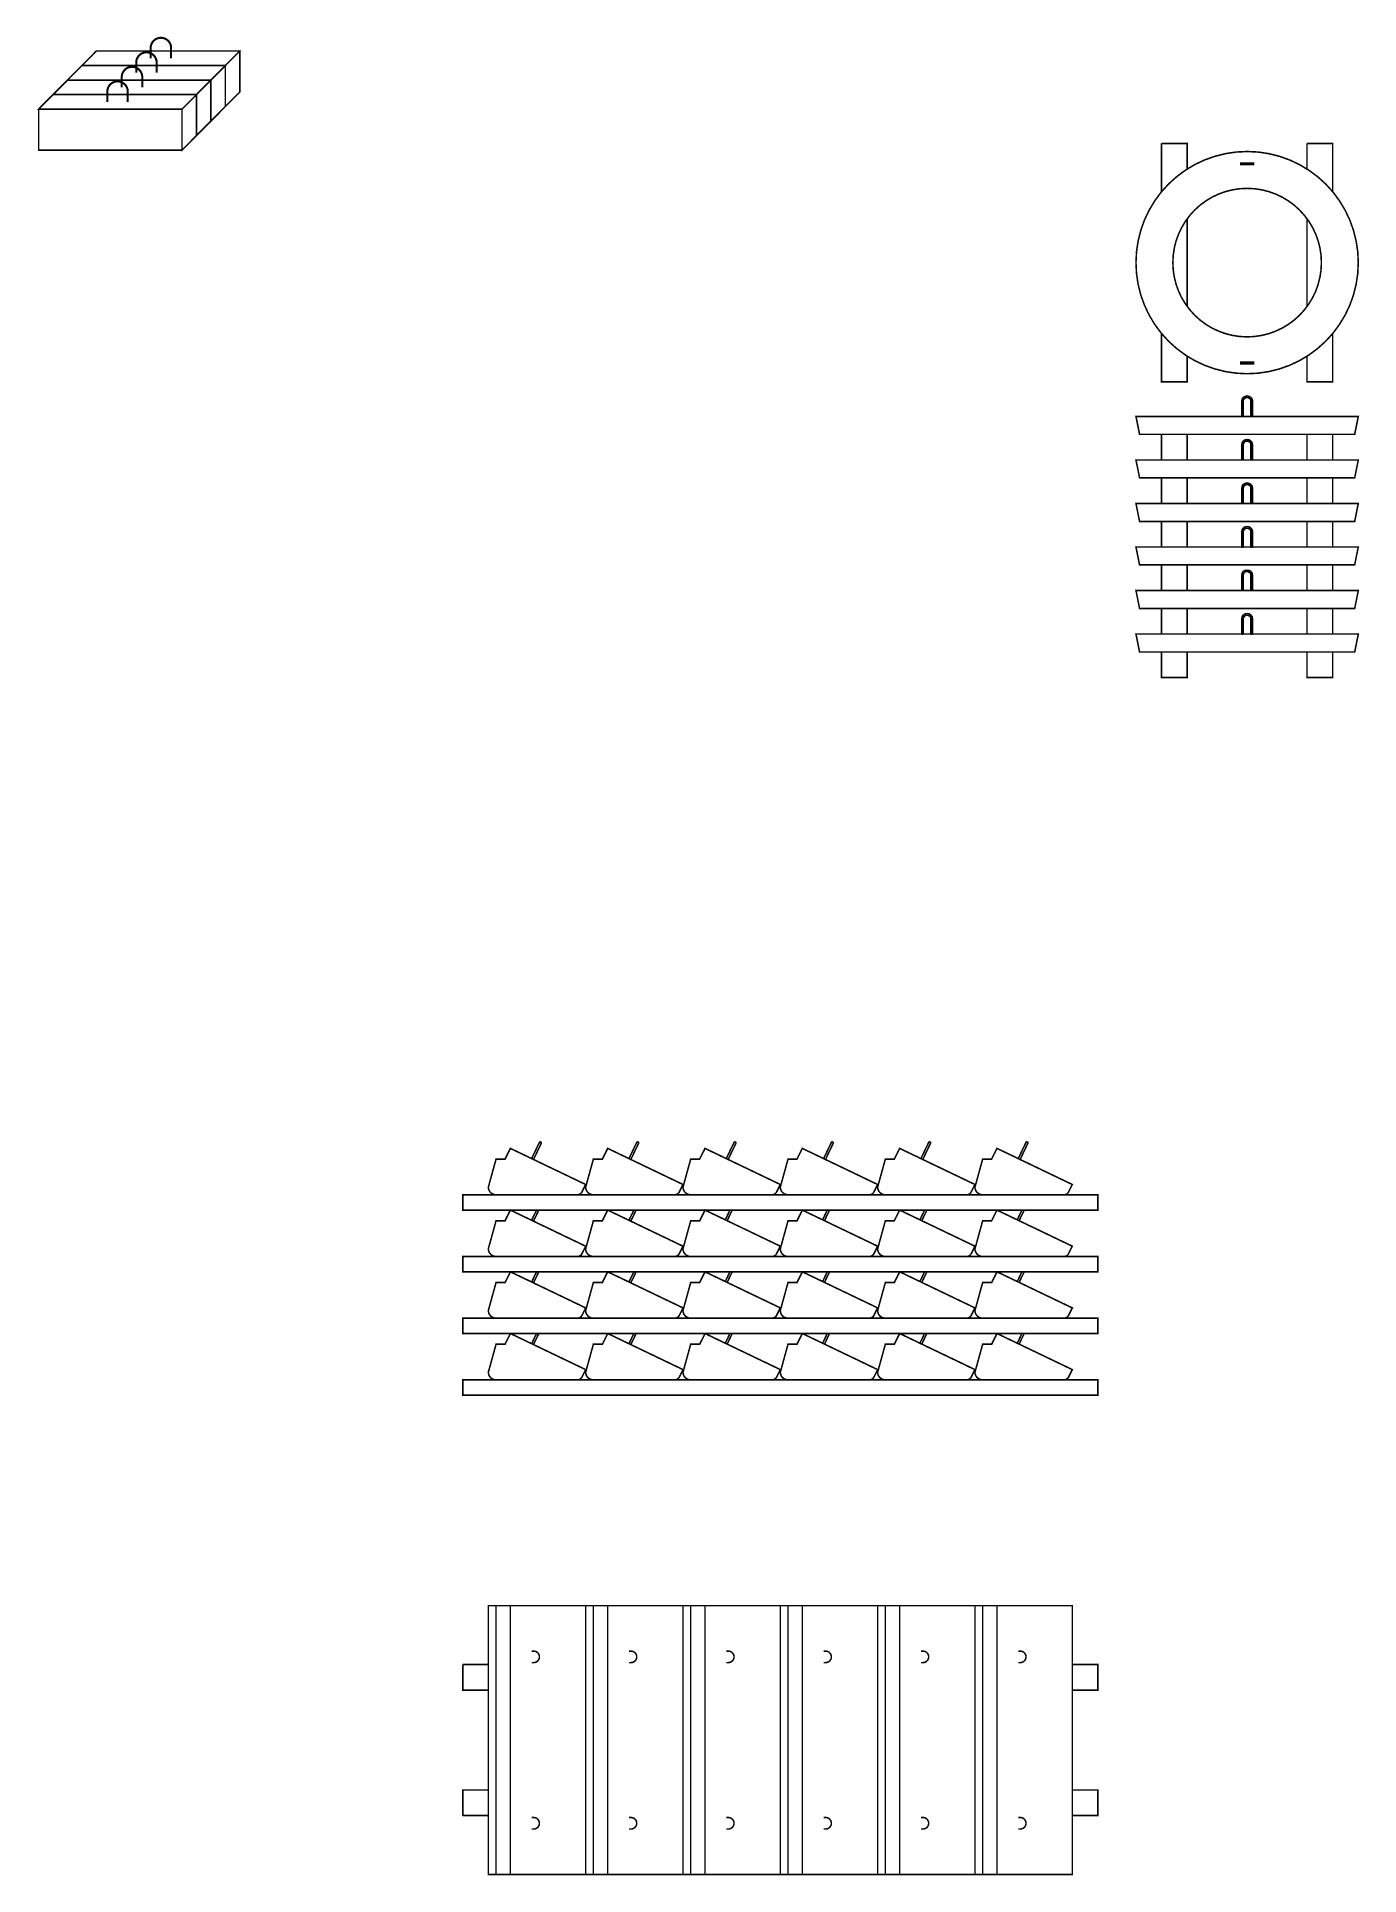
# Model space of a CAD drawing. Header units: millimetres. Extents: x -300689 to 10556, y -104928 to 107291.
# Drawn here: x -15142 to -9978, y 23051 to 30232 of the extents above; entities that cross this region are included whole.
import ezdxf

# ---------------------------------------------------------------- set-up
doc = ezdxf.new("R2010")
doc.units = ezdxf.units.MM
doc.layers.add('линии', color=7, linetype='Continuous')

msp = doc.modelspace()

# ---------------------------------------------------------------- linework, layer by layer
at = {"linetype": 'ByBlock', "ltscale": 0.25, "const_width": 6}
for points in [[(-14405.3129, 29959.8609), (-14405.3129, 30119.8609), (-14965.3129, 30119.8609), (-14908.9263, 30176.6107), (-14348.9263, 30176.6107), (-14405.3129, 30119.8609), (-14405.3129, 29959.8609), (-14348.9263, 30016.6107), (-14348.9263, 30176.6107)], [(-14461.6995, 29903.111), (-14461.6995, 30063.111), (-15021.6995, 30063.111), (-14965.3129, 30119.8609), (-14405.3129, 30119.8609), (-14461.6995, 30063.111), (-14461.6995, 29903.111), (-14405.3129, 29959.8609), (-14405.3129, 30119.8609)], [(-14518.0862, 29846.3611), (-14518.0862, 30006.3611), (-15078.0862, 30006.3611), (-15021.6995, 30063.111), (-14461.6995, 30063.111), (-14518.0862, 30006.3611), (-14518.0862, 29846.3611), (-14461.6995, 29903.111), (-14461.6995, 30063.111)], [(-15078.0862, 30006.3611), (-15134.4728, 29949.6113), (-15134.4728, 29789.6113), (-14574.4728, 29789.6113), (-14574.4728, 29949.6113), (-15134.4728, 29949.6113), (-15078.0862, 30006.3611), (-14518.0862, 30006.3611), (-14574.4728, 29949.6113), (-14574.4728, 29789.6113), (-14518.0862, 29846.3611), (-14518.0862, 30006.3611)], [(-10749.8524, 29815.5957), (-10649.8524, 29815.5957), (-10649.8524, 29715.5957)], [(-10749.8524, 29627.2105), (-10749.8524, 29815.5957)], [(-10181.8524, 29815.5957), (-10081.8524, 29815.5957), (-10081.8524, 29627.2105)], [(-10181.8524, 29715.5957), (-10181.8524, 29815.5957)], [(-10649.8524, 29521.3832), (-10649.8524, 29178.7814)], [(-10181.8524, 29178.7814), (-10181.8524, 29521.3832)], [(-10649.8524, 28984.569), (-10649.8524, 28884.569), (-10749.8524, 28884.569), (-10749.8524, 29072.9542)], [(-10081.8524, 29072.9542), (-10081.8524, 28884.569), (-10181.8524, 28884.569), (-10181.8524, 28984.569)], [(-13209.503, 25850.4765), (-13179.2327, 25913.5932)], [(-13202.2896, 25847.017), (-13172.0194, 25910.1337)], [(-12829.503, 25850.4765), (-12799.2327, 25913.5932)], [(-12822.2896, 25847.017), (-12792.0194, 25910.1337)], [(-12449.503, 25850.4765), (-12419.2327, 25913.5932)], [(-12442.2896, 25847.017), (-12412.0194, 25910.1337)], [(-12069.503, 25850.4765), (-12039.2327, 25913.5932)], [(-12062.2896, 25847.017), (-12032.0194, 25910.1337)], [(-11689.503, 25850.4765), (-11659.2327, 25913.5932)], [(-11682.2896, 25847.017), (-11652.0194, 25910.1337)], [(-11309.503, 25850.4765), (-11279.2327, 25913.5932)], [(-11302.2896, 25847.017), (-11272.0194, 25910.1337)], [(-13190.41, 25649.2874), (-13209.503, 25609.4765)], [(-13202.2896, 25606.017), (-13181.5375, 25649.2874)], [(-12810.41, 25649.2874), (-12829.503, 25609.4765)], [(-12822.2896, 25606.017), (-12801.5375, 25649.2874)], [(-12435.2059, 25649.2874), (-12453.4021, 25611.3465)], [(-12446.1887, 25607.887), (-12426.3334, 25649.2874)], [(-12055.2059, 25649.2874), (-12073.4021, 25611.3465)], [(-12066.1887, 25607.887), (-12046.3334, 25649.2874)], [(-11675.2059, 25649.2874), (-11693.4021, 25611.3465)], [(-11686.1887, 25607.887), (-11666.3334, 25649.2874)], [(-11295.2059, 25649.2874), (-11313.4021, 25611.3465)], [(-11306.1887, 25607.887), (-11286.3334, 25649.2874)], [(-13190.41, 25408.2874), (-13209.503, 25368.4765)], [(-13202.2896, 25365.017), (-13181.5375, 25408.2874)], [(-12810.41, 25408.2874), (-12829.503, 25368.4765)], [(-12822.2896, 25365.017), (-12801.5375, 25408.2874)], [(-12435.2059, 25408.2874), (-12453.4021, 25370.3465)], [(-12446.1887, 25366.887), (-12426.3334, 25408.2874)], [(-12055.2059, 25408.2874), (-12073.4021, 25370.3465)], [(-12066.1887, 25366.887), (-12046.3334, 25408.2874)], [(-11675.2059, 25408.2874), (-11693.4021, 25370.3465)], [(-11686.1887, 25366.887), (-11666.3334, 25408.2874)], [(-11295.2059, 25408.2874), (-11313.4021, 25370.3465)], [(-11306.1887, 25366.887), (-11286.3334, 25408.2874)], [(-13190.41, 25167.2874), (-13209.503, 25127.4765)], [(-13202.2896, 25124.017), (-13181.5375, 25167.2874)], [(-12810.41, 25167.2874), (-12829.503, 25127.4765)], [(-12822.2896, 25124.017), (-12801.5375, 25167.2874)], [(-12435.2059, 25167.2874), (-12453.4021, 25129.3465)], [(-12446.1887, 25125.887), (-12426.3334, 25167.2874)], [(-12055.2059, 25167.2874), (-12073.4021, 25129.3465)], [(-12066.1887, 25125.887), (-12046.3334, 25167.2874)], [(-11675.2059, 25167.2874), (-11693.4021, 25129.3465)], [(-11686.1887, 25125.887), (-11666.3334, 25167.2874)], [(-11295.2059, 25167.2874), (-11313.4021, 25129.3465)], [(-11306.1887, 25125.887), (-11286.3334, 25167.2874)], [(-13378.513, 24104.3546), (-12998.513, 24104.3546), (-12998.513, 23054.3546), (-13378.513, 23054.3546), (-13378.513, 24104.3546), (-13348.513, 24104.3546), (-13348.513, 23054.3546), (-13292.513, 23054.3546), (-13292.513, 24104.3546)], [(-12998.513, 24104.3546), (-12618.513, 24104.3546), (-12618.513, 23054.3546), (-12998.513, 23054.3546), (-12998.513, 24104.3546), (-12968.513, 24104.3546), (-12968.513, 23054.3546), (-12912.513, 23054.3546), (-12912.513, 24104.3546)], [(-12618.513, 24104.3546), (-12238.513, 24104.3546), (-12238.513, 23054.3546), (-12618.513, 23054.3546), (-12618.513, 24104.3546), (-12588.513, 24104.3546), (-12588.513, 23054.3546), (-12532.513, 23054.3546), (-12532.513, 24104.3546)], [(-12238.513, 24104.3546), (-11858.513, 24104.3546), (-11858.513, 23054.3546), (-12238.513, 23054.3546), (-12238.513, 24104.3546), (-12208.513, 24104.3546), (-12208.513, 23054.3546), (-12152.513, 23054.3546), (-12152.513, 24104.3546)], [(-11858.513, 24104.3546), (-11478.513, 24104.3546), (-11478.513, 23054.3546), (-11858.513, 23054.3546), (-11858.513, 24104.3546), (-11828.513, 24104.3546), (-11828.513, 23054.3546), (-11772.513, 23054.3546), (-11772.513, 24104.3546)], [(-11478.513, 24104.3546), (-11098.513, 24104.3546), (-11098.513, 23054.3546), (-11478.513, 23054.3546), (-11478.513, 24104.3546), (-11448.513, 24104.3546), (-11448.513, 23054.3546), (-11392.513, 23054.3546), (-11392.513, 24104.3546)], [(-13478.513, 23874.3546), (-13378.513, 23874.3546)], [(-13378.513, 23774.3546), (-13478.513, 23774.3546), (-13478.513, 23874.3546)], [(-11098.513, 23874.3546), (-10998.513, 23874.3546), (-10998.513, 23774.3546), (-11098.513, 23774.3546)], [(-13378.513, 23384.3546), (-13478.513, 23384.3546), (-13478.513, 23284.3546)], [(-11098.513, 23284.3546), (-10998.513, 23284.3546), (-10998.513, 23384.3546), (-11098.513, 23384.3546)], [(-13478.513, 23284.3546), (-13378.513, 23284.3546)]]:
    msp.add_lwpolyline(points, dxfattribs=at)
for points in [[(-10415.8524, 29784.0823, -1), (-10415.8524, 28916.0823, -1), (-10415.8524, 29784.0823, -1)], [(-10415.8524, 29060.0823, 1), (-10415.8524, 29640.0823, 1), (-10415.8524, 29060.0823, -1)], [(-13292.513, 25890.2874), (-13313.513, 25848.2874), (-13348.513, 25848.2874), (-13378.513, 25739.2874, 0.414213562), (-13348.513, 25709.2874), (-13030.8737, 25709.2874, 0.284079044), (-13012.9851, 25720.3431), (-12998.513, 25749.2874), (-13292.513, 25890.2874), (-13313.513, 25848.2874), (-13348.513, 25848.2874)], [(-13179.2327, 25913.5932, -1), (-13172.0194, 25910.1337, 1.588649243)], [(-12912.513, 25890.2874), (-12933.513, 25848.2874), (-12968.513, 25848.2874), (-12998.513, 25739.2874, 0.414213562), (-12968.513, 25709.2874), (-12650.8737, 25709.2874, 0.284079044), (-12632.9851, 25720.3431), (-12618.513, 25749.2874), (-12912.513, 25890.2874), (-12933.513, 25848.2874), (-12968.513, 25848.2874)], [(-12799.2327, 25913.5932, -1), (-12792.0194, 25910.1337, 1.588649243)], [(-12532.513, 25890.2874), (-12553.513, 25848.2874), (-12588.513, 25848.2874), (-12618.513, 25739.2874, 0.414213562), (-12588.513, 25709.2874), (-12270.8737, 25709.2874, 0.284079044), (-12252.9851, 25720.3431), (-12238.513, 25749.2874), (-12532.513, 25890.2874), (-12553.513, 25848.2874), (-12588.513, 25848.2874)], [(-12419.2327, 25913.5932, -1), (-12412.0194, 25910.1337, 1.588649243)], [(-12152.513, 25890.2874), (-12173.513, 25848.2874), (-12208.513, 25848.2874), (-12238.513, 25739.2874, 0.414213562), (-12208.513, 25709.2874), (-11890.8737, 25709.2874, 0.284079044), (-11872.9851, 25720.3431), (-11858.513, 25749.2874), (-12152.513, 25890.2874), (-12173.513, 25848.2874), (-12208.513, 25848.2874)], [(-12039.2327, 25913.5932, -1), (-12032.0194, 25910.1337, 1.588649243)], [(-11772.513, 25890.2874), (-11793.513, 25848.2874), (-11828.513, 25848.2874), (-11858.513, 25739.2874, 0.414213562), (-11828.513, 25709.2874), (-11510.8737, 25709.2874, 0.284079044), (-11492.9851, 25720.3431), (-11478.513, 25749.2874), (-11772.513, 25890.2874), (-11793.513, 25848.2874), (-11828.513, 25848.2874)], [(-11659.2327, 25913.5932, -1), (-11652.0194, 25910.1337, 1.588649243)], [(-11392.513, 25890.2874), (-11413.513, 25848.2874), (-11448.513, 25848.2874), (-11478.513, 25739.2874, 0.414213562), (-11448.513, 25709.2874), (-11130.8737, 25709.2874, 0.284079044), (-11112.9851, 25720.3431), (-11098.513, 25749.2874), (-11392.513, 25890.2874), (-11413.513, 25848.2874), (-11448.513, 25848.2874)], [(-11279.2327, 25913.5932, -1), (-11272.0194, 25910.1337, 1.588649243)], [(-13292.513, 25649.2874), (-13313.513, 25607.2874), (-13348.513, 25607.2874), (-13378.513, 25498.2874, 0.414213562), (-13348.513, 25468.2874), (-13030.8737, 25468.2874, 0.284079044), (-13012.9851, 25479.3431), (-12998.513, 25508.2874), (-13292.513, 25649.2874), (-13313.513, 25607.2874), (-13348.513, 25607.2874)], [(-12912.513, 25649.2874), (-12933.513, 25607.2874), (-12968.513, 25607.2874), (-12998.513, 25498.2874, 0.414213562), (-12968.513, 25468.2874), (-12650.8737, 25468.2874, 0.284079044), (-12632.9851, 25479.3431), (-12618.513, 25508.2874), (-12912.513, 25649.2874), (-12933.513, 25607.2874), (-12968.513, 25607.2874)], [(-12532.513, 25649.2874), (-12553.513, 25607.2874), (-12588.513, 25607.2874), (-12618.513, 25498.2874, 0.414213562), (-12588.513, 25468.2874), (-12270.8737, 25468.2874, 0.284079044), (-12252.9851, 25479.3431), (-12238.513, 25508.2874), (-12532.513, 25649.2874), (-12553.513, 25607.2874), (-12588.513, 25607.2874)], [(-12152.513, 25649.2874), (-12173.513, 25607.2874), (-12208.513, 25607.2874), (-12238.513, 25498.2874, 0.414213562), (-12208.513, 25468.2874), (-11890.8737, 25468.2874, 0.284079044), (-11872.9851, 25479.3431), (-11858.513, 25508.2874), (-12152.513, 25649.2874), (-12173.513, 25607.2874), (-12208.513, 25607.2874)], [(-11772.513, 25649.2874), (-11793.513, 25607.2874), (-11828.513, 25607.2874), (-11858.513, 25498.2874, 0.414213562), (-11828.513, 25468.2874), (-11510.8737, 25468.2874, 0.284079044), (-11492.9851, 25479.3431), (-11478.513, 25508.2874), (-11772.513, 25649.2874), (-11793.513, 25607.2874), (-11828.513, 25607.2874)], [(-11392.513, 25649.2874), (-11413.513, 25607.2874), (-11448.513, 25607.2874), (-11478.513, 25498.2874, 0.414213562), (-11448.513, 25468.2874), (-11130.8737, 25468.2874, 0.284079044), (-11112.9851, 25479.3431), (-11098.513, 25508.2874), (-11392.513, 25649.2874), (-11413.513, 25607.2874), (-11448.513, 25607.2874)], [(-13292.513, 25408.2874), (-13313.513, 25366.2874), (-13348.513, 25366.2874), (-13378.513, 25257.2874, 0.414213562), (-13348.513, 25227.2874), (-13030.8737, 25227.2874, 0.284079044), (-13012.9851, 25238.3431), (-12998.513, 25267.2874), (-13292.513, 25408.2874), (-13313.513, 25366.2874), (-13348.513, 25366.2874)], [(-12912.513, 25408.2874), (-12933.513, 25366.2874), (-12968.513, 25366.2874), (-12998.513, 25257.2874, 0.414213562), (-12968.513, 25227.2874), (-12650.8737, 25227.2874, 0.284079044), (-12632.9851, 25238.3431), (-12618.513, 25267.2874), (-12912.513, 25408.2874), (-12933.513, 25366.2874), (-12968.513, 25366.2874)], [(-12532.513, 25408.2874), (-12553.513, 25366.2874), (-12588.513, 25366.2874), (-12618.513, 25257.2874, 0.414213562), (-12588.513, 25227.2874), (-12270.8737, 25227.2874, 0.284079044), (-12252.9851, 25238.3431), (-12238.513, 25267.2874), (-12532.513, 25408.2874), (-12553.513, 25366.2874), (-12588.513, 25366.2874)], [(-12152.513, 25408.2874), (-12173.513, 25366.2874), (-12208.513, 25366.2874), (-12238.513, 25257.2874, 0.414213562), (-12208.513, 25227.2874), (-11890.8737, 25227.2874, 0.284079044), (-11872.9851, 25238.3431), (-11858.513, 25267.2874), (-12152.513, 25408.2874), (-12173.513, 25366.2874), (-12208.513, 25366.2874)], [(-11772.513, 25408.2874), (-11793.513, 25366.2874), (-11828.513, 25366.2874), (-11858.513, 25257.2874, 0.414213562), (-11828.513, 25227.2874), (-11510.8737, 25227.2874, 0.284079044), (-11492.9851, 25238.3431), (-11478.513, 25267.2874), (-11772.513, 25408.2874), (-11793.513, 25366.2874), (-11828.513, 25366.2874)], [(-11392.513, 25408.2874), (-11413.513, 25366.2874), (-11448.513, 25366.2874), (-11478.513, 25257.2874, 0.414213562), (-11448.513, 25227.2874), (-11130.8737, 25227.2874, 0.284079044), (-11112.9851, 25238.3431), (-11098.513, 25267.2874), (-11392.513, 25408.2874), (-11413.513, 25366.2874), (-11448.513, 25366.2874)], [(-13292.513, 25167.2874), (-13313.513, 25125.2874), (-13348.513, 25125.2874), (-13378.513, 25016.2874, 0.414213562), (-13348.513, 24986.2874), (-13030.8737, 24986.2874, 0.284079044), (-13012.9851, 24997.3431), (-12998.513, 25026.2874), (-13292.513, 25167.2874), (-13313.513, 25125.2874), (-13348.513, 25125.2874)], [(-12912.513, 25167.2874), (-12933.513, 25125.2874), (-12968.513, 25125.2874), (-12998.513, 25016.2874, 0.414213562), (-12968.513, 24986.2874), (-12650.8737, 24986.2874, 0.284079044), (-12632.9851, 24997.3431), (-12618.513, 25026.2874), (-12912.513, 25167.2874), (-12933.513, 25125.2874), (-12968.513, 25125.2874)], [(-12532.513, 25167.2874), (-12553.513, 25125.2874), (-12588.513, 25125.2874), (-12618.513, 25016.2874, 0.414213562), (-12588.513, 24986.2874), (-12270.8737, 24986.2874, 0.284079044), (-12252.9851, 24997.3431), (-12238.513, 25026.2874), (-12532.513, 25167.2874), (-12553.513, 25125.2874), (-12588.513, 25125.2874)], [(-12152.513, 25167.2874), (-12173.513, 25125.2874), (-12208.513, 25125.2874), (-12238.513, 25016.2874, 0.414213562), (-12208.513, 24986.2874), (-11890.8737, 24986.2874, 0.284079044), (-11872.9851, 24997.3431), (-11858.513, 25026.2874), (-12152.513, 25167.2874), (-12173.513, 25125.2874), (-12208.513, 25125.2874)], [(-11772.513, 25167.2874), (-11793.513, 25125.2874), (-11828.513, 25125.2874), (-11858.513, 25016.2874, 0.414213562), (-11828.513, 24986.2874), (-11510.8737, 24986.2874, 0.284079044), (-11492.9851, 24997.3431), (-11478.513, 25026.2874), (-11772.513, 25167.2874), (-11793.513, 25125.2874), (-11828.513, 25125.2874)], [(-11392.513, 25167.2874), (-11413.513, 25125.2874), (-11448.513, 25125.2874), (-11478.513, 25016.2874, 0.414213562), (-11448.513, 24986.2874), (-11130.8737, 24986.2874, 0.284079044), (-11112.9851, 24997.3431), (-11098.513, 25026.2874), (-11392.513, 25167.2874), (-11413.513, 25125.2874), (-11448.513, 25125.2874)], [(-13209.503, 23926.8546), (-13201.7327, 23926.8546, -1), (-13201.7327, 23881.8546), (-13209.503, 23881.8546)], [(-12829.503, 23926.8546), (-12821.7327, 23926.8546, -1), (-12821.7327, 23881.8546), (-12829.503, 23881.8546)], [(-12449.503, 23926.8546), (-12441.7327, 23926.8546, -1), (-12441.7327, 23881.8546), (-12449.503, 23881.8546)], [(-12069.503, 23926.8546), (-12061.7327, 23926.8546, -1), (-12061.7327, 23881.8546), (-12069.503, 23881.8546)], [(-11689.503, 23926.8546), (-11681.7327, 23926.8546, -1), (-11681.7327, 23881.8546), (-11689.503, 23881.8546)], [(-11309.503, 23926.8546), (-11301.7327, 23926.8546, -1), (-11301.7327, 23881.8546), (-11309.503, 23881.8546)], [(-13209.503, 23231.8546), (-13201.7327, 23231.8546, 1), (-13201.7327, 23276.8546), (-13209.503, 23276.8546)], [(-12829.503, 23231.8546), (-12821.7327, 23231.8546, 1), (-12821.7327, 23276.8546), (-12829.503, 23276.8546)], [(-12449.503, 23231.8546), (-12441.7327, 23231.8546, 1), (-12441.7327, 23276.8546), (-12449.503, 23276.8546)], [(-12069.503, 23231.8546), (-12061.7327, 23231.8546, 1), (-12061.7327, 23276.8546), (-12069.503, 23276.8546)], [(-11689.503, 23231.8546), (-11681.7327, 23231.8546, 1), (-11681.7327, 23276.8546), (-11689.503, 23276.8546)], [(-11309.503, 23231.8546), (-11301.7327, 23231.8546, 1), (-11301.7327, 23276.8546), (-11309.503, 23276.8546)]]:
    msp.add_lwpolyline(points, format="xyb", dxfattribs=at)
for points in [[(-10391.1658, 29739.0823), (-10391.1658, 29733.0823), (-10440.5389, 29733.0823), (-10440.5389, 29739.0823)], [(-10391.1658, 28955.0823), (-10391.1658, 28961.0823), (-10440.5389, 28961.0823), (-10440.5389, 28955.0823)], [(-9981.8524, 28749.2969), (-10849.8524, 28749.2969), (-10835.8524, 28679.2969), (-9995.8524, 28679.2969)], [(-10749.8524, 28679.2969), (-10649.8524, 28679.2969), (-10649.8524, 28579.2969), (-10749.8524, 28579.2969)], [(-10081.8524, 28679.2969), (-10181.8524, 28679.2969), (-10181.8524, 28579.2969), (-10081.8524, 28579.2969)], [(-9981.8524, 28579.2969), (-10849.8524, 28579.2969), (-10835.8524, 28509.2969), (-9995.8524, 28509.2969)], [(-10749.8524, 28509.2969), (-10649.8524, 28509.2969), (-10649.8524, 28409.2969), (-10749.8524, 28409.2969)], [(-10081.8524, 28509.2969), (-10181.8524, 28509.2969), (-10181.8524, 28409.2969), (-10081.8524, 28409.2969)], [(-9981.8524, 28409.2969), (-10849.8524, 28409.2969), (-10835.8524, 28339.2969), (-9995.8524, 28339.2969)], [(-10749.8524, 28339.2969), (-10649.8524, 28339.2969), (-10649.8524, 28239.2969), (-10749.8524, 28239.2969)], [(-10081.8524, 28339.2969), (-10181.8524, 28339.2969), (-10181.8524, 28239.2969), (-10081.8524, 28239.2969)], [(-9981.8524, 28239.2969), (-10849.8524, 28239.2969), (-10835.8524, 28169.2969), (-9995.8524, 28169.2969)], [(-10749.8524, 28169.2969), (-10649.8524, 28169.2969), (-10649.8524, 28069.2969), (-10749.8524, 28069.2969)], [(-10081.8524, 28169.2969), (-10181.8524, 28169.2969), (-10181.8524, 28069.2969), (-10081.8524, 28069.2969)], [(-9981.8524, 28069.2969), (-10849.8524, 28069.2969), (-10835.8524, 27999.2969), (-9995.8524, 27999.2969)], [(-10749.8524, 27999.2969), (-10649.8524, 27999.2969), (-10649.8524, 27899.2969), (-10749.8524, 27899.2969)], [(-10081.8524, 27999.2969), (-10181.8524, 27999.2969), (-10181.8524, 27899.2969), (-10081.8524, 27899.2969)], [(-9981.8524, 27899.2969), (-10849.8524, 27899.2969), (-10835.8524, 27829.2969), (-9995.8524, 27829.2969)], [(-10749.8524, 27829.2969), (-10649.8524, 27829.2969), (-10649.8524, 27729.2969), (-10749.8524, 27729.2969)], [(-10081.8524, 27829.2969), (-10181.8524, 27829.2969), (-10181.8524, 27729.2969), (-10081.8524, 27729.2969)], [(-13478.513, 25709.2874), (-10998.513, 25709.2874), (-10998.513, 25649.2874), (-13478.513, 25649.2874)], [(-13478.513, 25468.2874), (-10998.513, 25468.2874), (-10998.513, 25408.2874), (-13478.513, 25408.2874)], [(-13478.513, 25227.2874), (-10998.513, 25227.2874), (-10998.513, 25167.2874), (-13478.513, 25167.2874)], [(-13478.513, 24986.2874), (-10998.513, 24986.2874), (-10998.513, 24926.2874), (-13478.513, 24926.2874)]]:
    msp.add_lwpolyline(points, close=True, dxfattribs=at)
at = {"layer": 'линии', "linetype": 'ByBlock', "ltscale": 0.25, "const_width": 8}
for points in [[(-14617.1196, 30148.2358), (-14617.1196, 30188.2358, 1), (-14697.1196, 30188.2358), (-14697.1196, 30148.2358)], [(-14673.5062, 30091.4859), (-14673.5062, 30131.4859, 1), (-14753.5062, 30131.4859), (-14753.5062, 30091.4859)], [(-14729.8928, 30034.7361), (-14729.8928, 30074.7361, 1), (-14809.8928, 30074.7361), (-14809.8928, 30034.7361)], [(-14786.2795, 29977.9862), (-14786.2795, 30017.9862, 1), (-14866.2795, 30017.9862), (-14866.2795, 29977.9862)]]:
    msp.add_lwpolyline(points, format="xyb", dxfattribs=at)
at = {"layer": 'линии', "linetype": 'ByBlock', "ltscale": 0.25}
for points in [[(-14908.9263, 30176.6107), (-14965.3129, 30119.8609)], [(-14965.3129, 30119.8609), (-15021.6995, 30063.111)], [(-15021.6995, 30063.111), (-15078.0862, 30006.3611)]]:
    msp.add_lwpolyline(points, dxfattribs=at)
for points in [[(-10436.8524, 28749.2969), (-10436.8524, 28808.2969, -1), (-10394.8524, 28808.2969), (-10394.8524, 28749.2969), (-10400.8524, 28749.2969), (-10400.8524, 28808.2969, 1), (-10430.8524, 28808.2969), (-10430.8524, 28749.2969), (-10436.8524, 28749.2969)], [(-10436.8524, 28579.2969), (-10436.8524, 28638.2969, -1), (-10394.8524, 28638.2969), (-10394.8524, 28579.2969), (-10400.8524, 28579.2969), (-10400.8524, 28638.2969, 1), (-10430.8524, 28638.2969), (-10430.8524, 28579.2969), (-10436.8524, 28579.2969)], [(-10436.8524, 28409.2969), (-10436.8524, 28468.2969, -1), (-10394.8524, 28468.2969), (-10394.8524, 28409.2969), (-10400.8524, 28409.2969), (-10400.8524, 28468.2969, 1), (-10430.8524, 28468.2969), (-10430.8524, 28409.2969), (-10436.8524, 28409.2969)], [(-10436.8524, 28239.2969), (-10436.8524, 28298.2969, -1), (-10394.8524, 28298.2969), (-10394.8524, 28239.2969), (-10400.8524, 28239.2969), (-10400.8524, 28298.2969, 1), (-10430.8524, 28298.2969), (-10430.8524, 28239.2969), (-10436.8524, 28239.2969)], [(-10436.8524, 28069.2969), (-10436.8524, 28128.2969, -1), (-10394.8524, 28128.2969), (-10394.8524, 28069.2969), (-10400.8524, 28069.2969), (-10400.8524, 28128.2969, 1), (-10430.8524, 28128.2969), (-10430.8524, 28069.2969), (-10436.8524, 28069.2969)], [(-10436.8524, 27899.2969), (-10436.8524, 27958.2969, -1), (-10394.8524, 27958.2969), (-10394.8524, 27899.2969), (-10400.8524, 27899.2969), (-10400.8524, 27958.2969, 1), (-10430.8524, 27958.2969), (-10430.8524, 27899.2969), (-10436.8524, 27899.2969)]]:
    msp.add_lwpolyline(points, format="xyb", dxfattribs=at)

doc.saveas('drawing.dxf')
